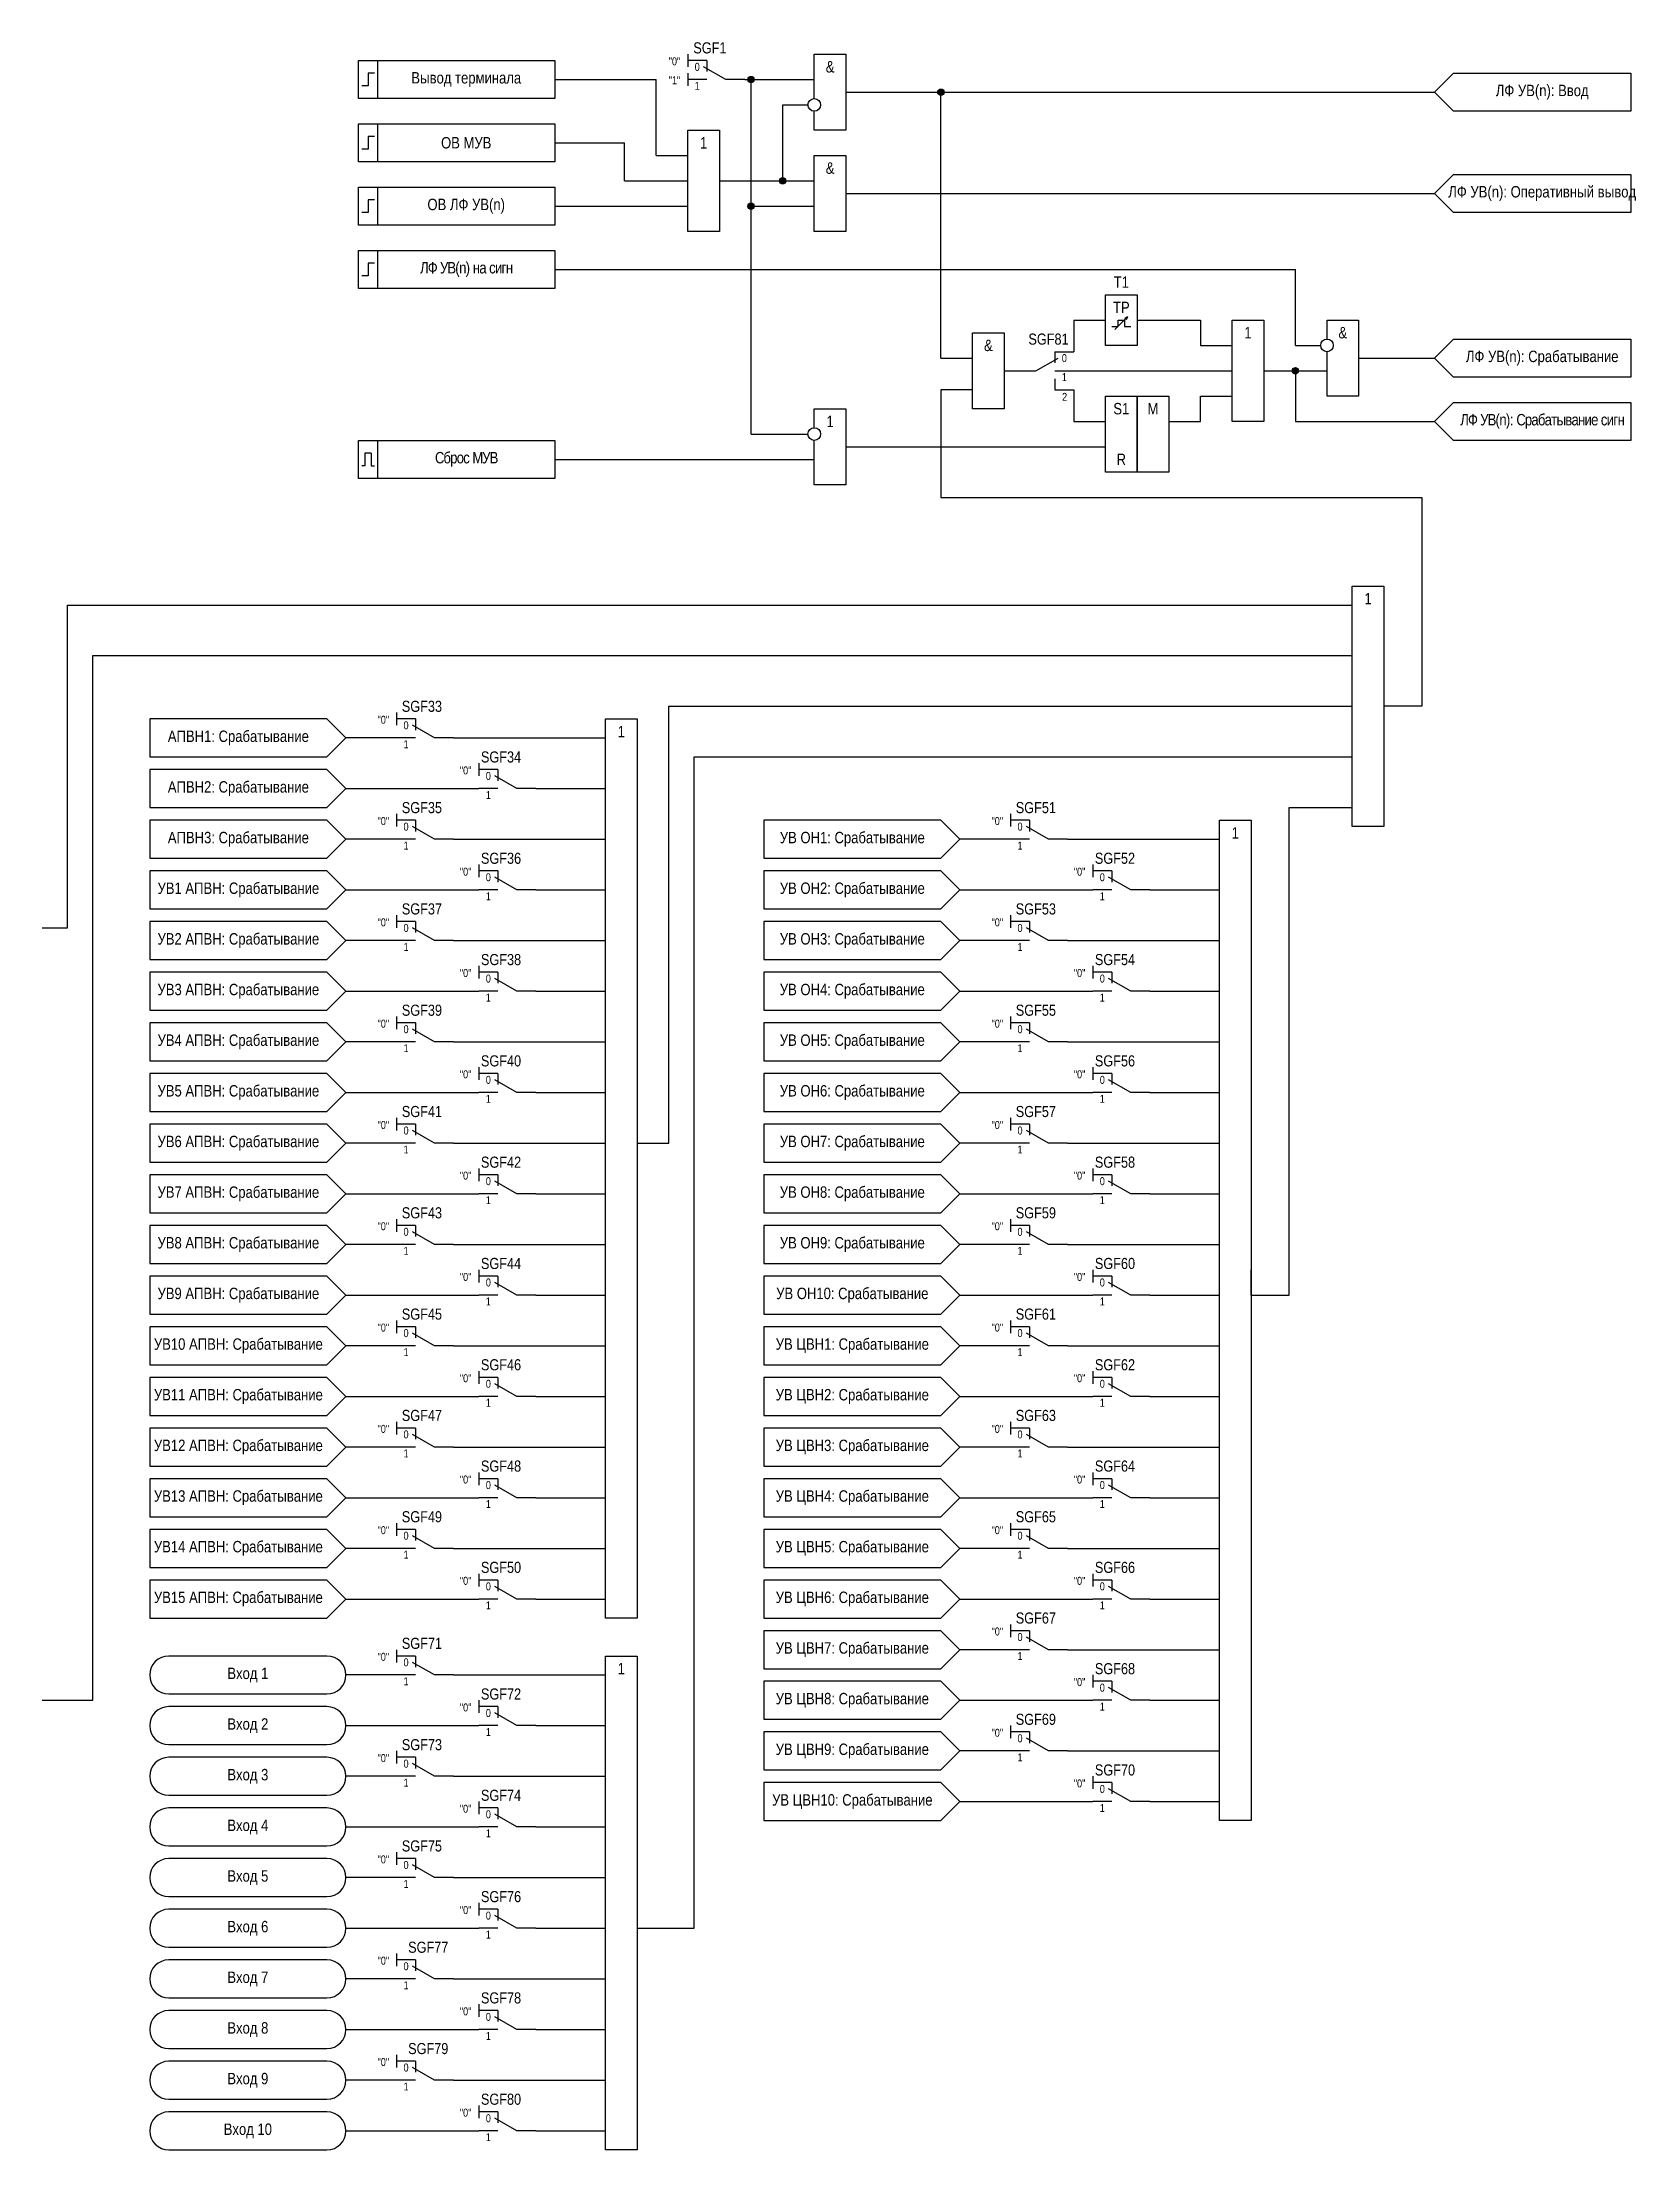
# Model space of a CAD drawing. Header units: millimetres. Extents: x -6343 to 676, y -1039 to 887.
# Drawn here: x 424 to 675.8, y 286 to 618.9 of the extents above; entities that cross this region are included whole.
import ezdxf
from ezdxf.enums import TextEntityAlignment as Align

# ---------------------------------------------------------------- set-up
doc = ezdxf.new("R2010")
doc.units = ezdxf.units.MM
doc.layers.add('Основная', color=7, linetype='Continuous')
doc.styles.add('2.5_Gost_RD', font='ARIALN.TTF', dxfattribs={"height": 2.5})
doc.styles.add('3.5_Gost_RD', font='ARIALN.TTF', dxfattribs={"height": 3.5})
doc.styles.add('Вывод', font='ARIALN.TTF', dxfattribs={"height": 2.5})
doc.styles.add('Компонент', font='ARIALN.TTF', dxfattribs={"height": 3.5})

msp = doc.modelspace()

# ---------------------------------------------------------------- texts
at = {"ltscale": 100, "char_height": 1.8, "width": 5, "attachment_point": 5, "style": '2.5_Gost_RD'}
for s, insert in [('T1', (594.5, 581)), ('TP', (594.5, 577)), ('S1', (594.5, 561)), ('М', (599.5, 561)), ('R', (594.5, 553))]:
    msp.add_mtext(s, dxfattribs=dict(at, insert=insert))
at = {"ltscale": 100, "insert": (585.15, 563.5), "char_height": 1.25, "attachment_point": 1, "style": 'Вывод'}
msp.add_mtext_dynamic_manual_height_columns('2', width=2, gutter_width=17.5, heights=[0], dxfattribs=at)
at = {"layer": 'Основная', "ltscale": 100, "char_height": 1.25, "attachment_point": 1, "style": '3.5_Gost_RD'}
for s, insert in [('"0"', (523, 616.5)), ('"1"', (523, 613.5)), ('"0"', (477, 512.5)), ('"0"', (490, 504.5)), ('"0"', (477, 496.5)), ('"0"', (574, 496.5)), ('"0"', (490, 488.5)), ('"0"', (587, 488.5)), ('"0"', (477, 480.5)), ('"0"', (574, 480.5)), ('"0"', (490, 472.5)), ('"0"', (587, 472.5)), ('"0"', (477, 464.5)), ('"0"', (574, 464.5)), ('"0"', (490, 456.5)), ('"0"', (587, 456.5)), ('"0"', (477, 448.5)), ('"0"', (574, 448.5)), ('"0"', (490, 440.5)), ('"0"', (587, 440.5)), ('"0"', (477, 432.5)), ('"0"', (574, 432.5)), ('"0"', (490, 424.5)), ('"0"', (587, 424.5)), ('"0"', (477, 416.5)), ('"0"', (574, 416.5)), ('"0"', (490, 408.5)), ('"0"', (587, 408.5)), ('"0"', (477, 400.5)), ('"0"', (574, 400.5)), ('"0"', (490, 392.5)), ('"0"', (587, 392.5)), ('"0"', (477, 384.5)), ('"0"', (574, 384.5)), ('"0"', (490, 376.5)), ('"0"', (587, 376.5)), ('"0"', (574, 368.5)), ('"0"', (477, 364.5)), ('"0"', (587, 360.5)), ('"0"', (490, 356.5)), ('"0"', (574, 352.5)), ('"0"', (477, 348.5)), ('"0"', (587, 344.5)), ('"0"', (490, 340.5)), ('"0"', (477, 332.5)), ('"0"', (490, 324.5)), ('"0"', (477, 316.5)), ('"0"', (490, 308.5)), ('"0"', (477, 300.5)), ('"0"', (490, 292.5))]:
    msp.add_mtext_dynamic_manual_height_columns(s, width=2, gutter_width=17.5, heights=[0], dxfattribs=dict(at, insert=insert))
at = {"layer": 'Основная', "ltscale": 100, "char_height": 1.8, "width": 5, "attachment_point": 5, "style": '2.5_Gost_RD'}
for s, insert in [('&', (548.5, 615)), ('1', (528.5, 603)), ('&', (548.5, 599)), ('1', (614.5, 573)), ('&', (629.5, 573)), ('&', (573.5, 571)), ('1', (548.5, 559)), ('1', (633.5, 531)), ('1', (515.5, 510)), ('1', (612.5, 494)), ('1', (515.5, 362))]:
    msp.add_mtext(s, dxfattribs=dict(at, insert=insert))
at = {"layer": 'Основная', "color": 0, "ltscale": 100, "char_height": 1.8, "width": 28, "attachment_point": 5, "style": '2.5_Gost_RD'}
for s, insert in [('{\\C256;Вывод терминала}', (491, 613)), ('ЛФ УВ(n): Ввод', (661, 611)), ('{\\C256;ОВ МУВ}', (491, 603)), ('{\\C256;ЛФ УВ(n): Оперативный вывод}', (661, 595)), ('{\\C256;ОВ ЛФ УВ(n)}', (491, 593)), ('{\\T0.9;\\C256;ЛФ УВ(n) на сигн}', (491, 583)), ('{\\C256;ЛФ УВ(n): Срабатывание}', (661, 569)), ('{\\T0.9;\\C256;ЛФ УВ(n): Срабатывание сигн}', (661, 559)), ('{\\T0.9;\\C256;Сброс МУВ}', (491, 553)), ('{\\C256;АПВН1: Срабатывание}', (455, 509)), ('{\\C256;АПВН2: Срабатывание}', (455, 501)), ('{\\C256;АПВН3: Срабатывание}', (455, 493)), ('{\\C256;УВ ОН1: Срабатывание}', (552, 493)), ('{\\C256;УВ1 АПВН: Срабатывание}', (455, 485)), ('{\\C256;УВ ОН2: Срабатывание}', (552, 485)), ('{\\C256;УВ2 АПВН: Срабатывание}', (455, 477)), ('{\\C256;УВ ОН3: Срабатывание}', (552, 477)), ('{\\C256;УВ3 АПВН: Срабатывание}', (455, 469)), ('{\\C256;УВ ОН4: Срабатывание}', (552, 469)), ('{\\C256;УВ4 АПВН: Срабатывание}', (455, 461)), ('{\\C256;УВ ОН5: Срабатывание}', (552, 461)), ('{\\C256;УВ5 АПВН: Срабатывание}', (455, 453)), ('{\\C256;УВ ОН6: Срабатывание}', (552, 453)), ('{\\C256;УВ6 АПВН: Срабатывание}', (455, 445)), ('{\\C256;УВ ОН7: Срабатывание}', (552, 445)), ('{\\C256;УВ7 АПВН: Срабатывание}', (455, 437)), ('{\\C256;УВ ОН8: Срабатывание}', (552, 437)), ('{\\C256;УВ8 АПВН: Срабатывание}', (455, 429)), ('{\\C256;УВ ОН9: Срабатывание}', (552, 429)), ('{\\C256;УВ9 АПВН: Срабатывание}', (455, 421)), ('{\\C256;УВ ОН10: Срабатывание}', (552, 421)), ('{\\C256;УВ10 АПВН: Срабатывание}', (455, 413)), ('{\\C256;УВ ЦВН1: Срабатывание}', (552, 413)), ('{\\C256;УВ11 АПВН: Срабатывание}', (455, 405)), ('{\\C256;УВ ЦВН2: Срабатывание}', (552, 405)), ('{\\C256;УВ12 АПВН: Срабатывание}', (455, 397)), ('{\\C256;УВ ЦВН3: Срабатывание}', (552, 397)), ('{\\C256;УВ13 АПВН: Срабатывание}', (455, 389)), ('{\\C256;УВ ЦВН4: Срабатывание}', (552, 389)), ('{\\C256;УВ14 АПВН: Срабатывание}', (455, 381)), ('{\\C256;УВ ЦВН5: Срабатывание}', (552, 381)), ('{\\C256;УВ15 АПВН: Срабатывание}', (455, 373)), ('{\\C256;УВ ЦВН6: Срабатывание}', (552, 373)), ('{\\C256;УВ ЦВН7: Срабатывание}', (552, 365)), ('Вход 1', (456.5, 361)), ('{\\C256;УВ ЦВН8: Срабатывание}', (552, 357)), ('Вход 2', (456.5, 353)), ('{\\C256;УВ ЦВН9: Срабатывание}', (552, 349)), ('Вход 3', (456.5, 345)), ('{\\C256;УВ ЦВН10: Срабатывание}', (552, 341)), ('Вход 4', (456.5, 337)), ('Вход 5', (456.5, 329)), ('Вход 6', (456.5, 321)), ('Вход 7', (456.5, 313)), ('Вход 8', (456.5, 305)), ('Вход 9', (456.5, 297)), ('Вход 10', (456.5, 289))]:
    msp.add_mtext(s, dxfattribs=dict(at, insert=insert))

# ---------------------------------------------------------------- blocks, each defined once
blk = doc.blocks.new('*U79')
at = {"layer": 'Основная', "color": 0}
blk.add_line((0, 0), (7, 4), dxfattribs=at)
at = {"layer": 'Основная', "ltscale": 0.35}
blk.add_line((6, 6), (6, 2.5), dxfattribs=at)
blk = doc.blocks.new('*U127')
at = {"layer": 'Основная', "color": 0}
for p, q in [((-3, 6), (-9, 6)), ((-3, 0), (-9, 0)), ((9, 0), (3, 0))]:
    blk.add_line(p, q, dxfattribs=at)
at = {"layer": 'Основная', "ltscale": 0.25, "xscale": -1}
blk.add_blockref('*U79', (3, 0), dxfattribs=at)
at = {"layer": 'Основная'}
for tag, height, style, p in [('В1', 2.5, 'Вывод', (-13, 6)), ('ОУ', 3.5, 'Компонент', (-2, 10)), ('В2', 2.5, 'Вывод', (-6, 4)), ('В3', 2.5, 'Вывод', (-6, -2))]:
    blk.add_attdef(tag, text='', height=height, dxfattribs=dict(at, style=style)).set_placement(p, align=Align.MIDDLE_CENTER)
blk = doc.blocks.new('Точка')
at = {"ltscale": 100}
h = blk.add_hatch(color=256, dxfattribs=at)
h.dxf.hatch_style = 1
edge = h.paths.add_edge_path()
edge.add_arc((0, 0), 0.5, 0, 360)
blk.add_circle((0, 0), 0.5, dxfattribs=at)
blk = doc.blocks.new('*U130')
at = {"layer": 'Основная', "color": 0}
for p, q in [((-3, 6), (-9, 6)), ((-3, 0), (-9, 0)), ((9, 0), (3, 0))]:
    blk.add_line(p, q, dxfattribs=at)
at = {"layer": 'Основная', "ltscale": 0.25, "xscale": -1}
blk.add_blockref('*U79', (3, 0), dxfattribs=at)
at = {"layer": 'Основная'}
for tag, height, style, p in [('В1', 2.5, 'Вывод', (-13, 6)), ('ОУ', 3.5, 'Компонент', (-1, 10)), ('В2', 2.5, 'Вывод', (-6, 4)), ('В3', 2.5, 'Вывод', (-6, -2))]:
    blk.add_attdef(tag, text='', height=height, dxfattribs=dict(at, style=style)).set_placement(p, align=Align.MIDDLE_CENTER)
blk = doc.blocks.new('*U131')
at = {"layer": 'Основная', "color": 0}
for p, q in [((-3, 6), (-9, 6)), ((-3, 0), (-9, 0)), ((9, 0), (3, 0))]:
    blk.add_line(p, q, dxfattribs=at)
at = {"layer": 'Основная', "ltscale": 0.25, "xscale": -1}
blk.add_blockref('*U79', (3, 0), dxfattribs=at)
at = {"layer": 'Основная'}
for tag, height, style, p in [('В1', 2.5, 'Вывод', (-13, 6)), ('ОУ', 3.5, 'Компонент', (-1, 10)), ('В2', 2.5, 'Вывод', (-6, 4)), ('В3', 2.5, 'Вывод', (-6, -2))]:
    blk.add_attdef(tag, text='', height=height, dxfattribs=dict(at, style=style)).set_placement(p, align=Align.MIDDLE_CENTER)
blk = doc.blocks.new('*U128')
at = {"layer": 'Основная', "color": 0}
for p, q in [((-3, 6), (-9, 6)), ((-3, 0), (-9, 0)), ((9, 0), (3, 0))]:
    blk.add_line(p, q, dxfattribs=at)
at = {"layer": 'Основная', "ltscale": 0.25, "xscale": -1}
blk.add_blockref('*U79', (3, 0), dxfattribs=at)
at = {"layer": 'Основная'}
for tag, height, style, p in [('В1', 2.5, 'Вывод', (-13, 6)), ('ОУ', 3.5, 'Компонент', (1, 10)), ('В2', 2.5, 'Вывод', (-6, 4)), ('В3', 2.5, 'Вывод', (-6, -2))]:
    blk.add_attdef(tag, text='', height=height, dxfattribs=dict(at, style=style)).set_placement(p, align=Align.MIDDLE_CENTER)
blk = doc.blocks.new('*U132')
at = {"layer": 'Основная', "color": 0}
for p, q in [((-9, 0), (-3, 0)), ((3, 6), (9, 6)), ((3, 0), (9, 0))]:
    blk.add_line(p, q, dxfattribs=at)
at = {"layer": 'Основная', "ltscale": 0.25}
blk.add_blockref('*U79', (-3, 0), dxfattribs=at)
at = {"layer": 'Основная'}
for tag, height, style, p in [('ОУ', 3.5, 'Компонент', (1, 10)), ('В1', 2.5, 'Вывод', (14, 6)), ('В2', 2.5, 'Вывод', (6, 4)), ('В3', 2.5, 'Вывод', (6, -2))]:
    blk.add_attdef(tag, text='', height=height, dxfattribs=dict(at, style=style)).set_placement(p, align=Align.MIDDLE_CENTER)

# ---------------------------------------------------------------- linework, layer by layer
at = {"ltscale": 100}
for p, q in [((587, 575), (587, 570)), ((587, 575), (587, 575)), ((593.5, 573.5), (595.5, 575.5)), ((595.5, 575.5), (594.99, 575.25)), ((595.5, 575.5), (595.26, 575.02)), ((597, 575), (607, 575)), ((607, 575), (607, 571)), ((587, 567), (612, 567)), ((617, 567), (627, 567)), ((622, 567), (622, 559)), ((587, 564), (587, 559)), ((607, 559), (607, 563)), ((476, 554), (476, 552)), ((476, 552), (476.5, 552)), ((502, 501), (513, 501)), ((502, 485), (513, 485)), ((599, 485), (610, 485)), ((502, 469), (513, 469)), ((599, 469), (610, 469)), ((502, 453), (513, 453)), ((599, 453), (610, 453)), ((502, 437), (513, 437)), ((599, 437), (610, 437)), ((502, 421), (513, 421)), ((599, 421), (610, 421)), ((502, 405), (513, 405)), ((599, 405), (610, 405)), ((502, 389), (513, 389)), ((599, 389), (610, 389)), ((502, 373), (513, 373)), ((599, 373), (610, 373)), ((599, 357), (610, 357)), ((502, 353), (513, 353)), ((599, 341), (610, 341)), ((502, 337), (513, 337)), ((502, 321), (513, 321)), ((502, 305), (513, 305)), ((502, 289), (513, 289))]:
    msp.add_line(p, q, dxfattribs=at)
at = {"linetype": 'ByBlock', "ltscale": 10}
for p, q in [((480, 509), (472, 509)), ((489, 509), (513, 509)), ((480, 493), (472, 493)), ((489, 493), (513, 493)), ((577, 493), (569, 493)), ((586, 493), (610, 493)), ((480, 477), (472, 477)), ((489, 477), (513, 477)), ((577, 477), (569, 477)), ((586, 477), (610, 477)), ((480, 461), (472, 461)), ((489, 461), (513, 461)), ((577, 461), (569, 461)), ((586, 461), (610, 461)), ((480, 445), (472, 445)), ((489, 445), (513, 445)), ((577, 445), (569, 445)), ((586, 445), (610, 445)), ((480, 429), (472, 429)), ((489, 429), (513, 429)), ((577, 429), (569, 429)), ((586, 429), (610, 429)), ((480, 413), (472, 413)), ((489, 413), (513, 413)), ((577, 413), (569, 413)), ((586, 413), (610, 413)), ((480, 397), (472, 397)), ((489, 397), (513, 397)), ((577, 397), (569, 397)), ((586, 397), (610, 397)), ((480, 381), (472, 381)), ((489, 381), (513, 381)), ((577, 381), (569, 381)), ((586, 381), (610, 381)), ((577, 365), (569, 365)), ((586, 365), (610, 365)), ((480, 361), (472, 361)), ((489, 361), (513, 361)), ((577, 349), (569, 349)), ((586, 349), (610, 349)), ((480, 345), (472, 345)), ((489, 345), (513, 345)), ((480, 329), (472, 329)), ((489, 329), (513, 329)), ((480, 313), (472, 313)), ((489, 313), (513, 313)), ((480, 297), (472, 297)), ((489, 297), (513, 297))]:
    msp.add_line(p, q, dxfattribs=at)
at = {"ltscale": 100}
for points in [[(592, 579), (597, 579), (597, 571), (592, 571)], [(592, 563), (597, 563), (597, 551), (592, 551)], [(597, 563), (602, 563), (602, 551), (597, 551)]]:
    msp.add_lwpolyline(points, close=True, dxfattribs=at)
for points in [[(593, 574), (594, 574), (594, 575), (595, 575), (595, 574), (596, 574)], [(571, 564), (566, 564), (566, 547), (642, 547), (642, 514), (636, 514)], [(584, 565.75), (584, 564), (587, 564)], [(424, 479), (428, 479), (428, 530), (631, 530)], [(424, 357), (432, 357), (432, 522), (631, 522)], [(518, 445), (523, 445), (523, 514), (631, 514)], [(518, 321), (527, 321), (527, 506), (631, 506)], [(615, 421), (621, 421), (621, 498), (631, 498)], [(615, 421), (615, 425)]]:
    msp.add_lwpolyline(points, dxfattribs=at)
for points in [[(444, 358), (469, 358, 1), (469, 364), (444, 364, 1)], [(444, 350), (469, 350, 1), (469, 356), (444, 356, 1)], [(444, 342), (469, 342, 1), (469, 348), (444, 348, 1)], [(444, 334), (469, 334, 1), (469, 340), (444, 340, 1)], [(444, 326), (469, 326, 1), (469, 332), (444, 332, 1)], [(444, 318), (469, 318, 1), (469, 324), (444, 324, 1)], [(444, 310), (469, 310, 1), (469, 316), (444, 316, 1)], [(444, 302), (469, 302, 1), (469, 308), (444, 308, 1)], [(444, 294), (469, 294, 1), (469, 300), (444, 300, 1)], [(444, 286), (469, 286, 1), (469, 292), (444, 292, 1)]]:
    msp.add_lwpolyline(points, format="xyb", close=True, dxfattribs=at)
at = {"layer": 'Основная', "ltscale": 100}
for p, q in [((526, 617), (526, 615)), ((521, 601), (521, 613)), ((526, 614), (526, 612)), ((536, 557), (536, 613)), ((566, 569), (566, 611)), ((516, 597), (516, 603)), ((622, 571), (622, 583)), ((602, 559), (607, 559)), ((551, 555), (592, 555)), ((480, 513), (480, 511)), ((493, 505), (493, 503)), ((472, 501), (493, 501)), ((480, 497), (480, 495)), ((577, 497), (577, 495)), ((493, 489), (493, 487)), ((590, 489), (590, 487)), ((472, 485), (493, 485)), ((569, 485), (590, 485)), ((480, 481), (480, 479)), ((577, 481), (577, 479)), ((493, 473), (493, 471)), ((590, 473), (590, 471)), ((472, 469), (493, 469)), ((569, 469), (590, 469)), ((480, 465), (480, 463)), ((577, 465), (577, 463)), ((493, 457), (493, 455)), ((590, 457), (590, 455)), ((472, 453), (493, 453)), ((569, 453), (590, 453)), ((480, 449), (480, 447)), ((577, 449), (577, 447)), ((493, 441), (493, 439)), ((590, 441), (590, 439)), ((472, 437), (493, 437)), ((569, 437), (590, 437)), ((480, 433), (480, 431)), ((577, 433), (577, 431)), ((493, 425), (493, 423)), ((590, 425), (590, 423)), ((472, 421), (493, 421)), ((569, 421), (590, 421)), ((480, 417), (480, 415)), ((577, 417), (577, 415)), ((493, 409), (493, 407)), ((590, 409), (590, 407)), ((472, 405), (493, 405)), ((569, 405), (590, 405)), ((480, 401), (480, 399)), ((577, 401), (577, 399)), ((493, 393), (493, 391)), ((590, 393), (590, 391)), ((472, 389), (493, 389)), ((569, 389), (590, 389)), ((480, 385), (480, 383)), ((577, 385), (577, 383)), ((493, 377), (493, 375)), ((590, 377), (590, 375)), ((569, 373), (590, 373)), ((577, 369), (577, 367)), ((480, 365), (480, 363)), ((590, 361), (590, 359)), ((493, 357), (493, 355)), ((569, 357), (590, 357)), ((472, 353), (493, 353)), ((577, 353), (577, 351)), ((480, 349), (480, 347)), ((590, 345), (590, 343)), ((493, 341), (493, 339)), ((569, 341), (590, 341)), ((472, 337), (493, 337)), ((480, 333), (480, 331)), ((493, 325), (493, 323)), ((472, 321), (493, 321)), ((480, 317), (480, 315)), ((493, 309), (493, 307)), ((472, 305), (493, 305)), ((480, 301), (480, 299)), ((493, 293), (493, 291)), ((472, 289), (493, 289))]:
    msp.add_line(p, q, dxfattribs=at)
for points in [[(474, 616), (477, 616), (477, 610), (474, 610)], [(474, 616), (505, 616), (505, 610), (474, 610)], [(474, 606), (477, 606), (477, 600), (474, 600)], [(526, 605), (531, 605), (531, 589), (526, 589)], [(546, 601), (551, 601), (551, 589), (546, 589)], [(474, 596), (477, 596), (477, 590), (474, 590)], [(474, 586), (477, 586), (477, 580), (474, 580)], [(474, 556), (477, 556), (477, 550), (474, 550)], [(631, 533), (636, 533), (636, 495), (631, 495)], [(513, 512), (518, 512), (518, 370), (513, 370)], [(610, 496), (615, 496), (615, 338), (610, 338)], [(513, 364), (518, 364), (518, 286), (513, 286)]]:
    msp.add_lwpolyline(points, close=True, dxfattribs=at)
for points in [[(546, 610), (546, 617), (551, 617), (551, 605), (546, 605), (546, 608)], [(505, 613), (521, 613)], [(535, 613), (546, 613)], [(551, 611), (644, 611)], [(531, 597), (541, 597), (541, 609), (545, 609)], [(505, 603), (516, 603)], [(521, 601), (526, 601)], [(516, 597), (526, 597)], [(531, 597), (546, 597)], [(531, 597), (536, 597)], [(531, 597), (536, 597), (536, 597), (536, 597)], [(505, 593), (526, 593)], [(536, 593), (546, 593)], [(551, 595), (551, 595), (551, 595), (644, 595)], [(505, 583), (622, 583)], [(571, 562), (571, 573), (576, 573), (576, 561), (571, 561), (571, 562)], [(587, 575), (592, 575)], [(612, 564), (612, 575), (617, 575), (617, 559), (612, 559), (612, 564)], [(627, 572), (627, 575), (632, 575), (632, 563), (627, 563), (627, 570)], [(607, 571), (612, 571)], [(622, 571), (626, 571)], [(566, 569), (571, 569)], [(576, 567), (578, 567)], [(632, 569), (644, 569)], [(607, 563), (612, 563)], [(546, 558), (546, 561), (551, 561), (551, 549), (546, 549), (546, 552)], [(536, 557), (545, 557)], [(546, 552), (546, 556)], [(587, 559), (592, 559)], [(622, 559), (644, 559)], [(505, 553), (546, 553)], [(472, 501), (493, 501)], [(472, 485), (493, 485)], [(569, 485), (590, 485)], [(472, 469), (493, 469)], [(569, 469), (590, 469)], [(472, 453), (493, 453)], [(569, 453), (590, 453)], [(472, 437), (493, 437)], [(569, 437), (590, 437)], [(472, 421), (493, 421)], [(569, 421), (590, 421)], [(472, 405), (493, 405)], [(569, 405), (590, 405)], [(472, 389), (493, 389)], [(569, 389), (590, 389)], [(472, 373), (493, 373)], [(569, 373), (590, 373)], [(569, 357), (590, 357)], [(472, 353), (493, 353)], [(569, 341), (590, 341)], [(472, 337), (493, 337)], [(472, 321), (493, 321)], [(472, 305), (493, 305)], [(472, 289), (493, 289)]]:
    msp.add_lwpolyline(points, dxfattribs=at)
at = {"layer": 'Основная', "lineweight": 30, "ltscale": 100}
for points in [[(476.5, 614), (475.5, 614), (475.5, 612), (474.5, 612)], [(476.5, 604), (475.5, 604), (475.5, 602), (474.5, 602)], [(476.5, 594), (475.5, 594), (475.5, 592), (474.5, 592)], [(476.5, 584), (475.5, 584), (475.5, 582), (474.5, 582)], [(476, 554), (475, 554), (475, 552), (474.5, 552)]]:
    msp.add_lwpolyline(points, dxfattribs=at)
at = {"layer": 'Основная', "color": 0, "ltscale": 100}
for points in [[(675, 614), (675, 608), (647, 608), (644, 611), (647, 614)], [(474, 606), (505, 606), (505, 600), (474, 600)], [(474, 596), (505, 596), (505, 590), (474, 590)], [(675, 598), (675, 592), (647, 592), (644, 595), (647, 598)], [(474, 586), (505, 586), (505, 580), (474, 580)], [(675, 572), (675, 566), (647, 566), (644, 569), (647, 572)], [(675, 562), (675, 556), (647, 556), (644, 559), (647, 562)], [(474, 556), (505, 556), (505, 550), (474, 550)]]:
    msp.add_lwpolyline(points, close=True, dxfattribs=at)
for points in [[(472, 509), (469, 512), (441, 512), (441, 506), (469, 506), (472, 509)], [(472, 501), (469, 504), (441, 504), (441, 498), (469, 498), (472, 501)], [(472, 493), (469, 496), (441, 496), (441, 490), (469, 490), (472, 493)], [(569, 493), (566, 496), (538, 496), (538, 490), (566, 490), (569, 493)], [(472, 485), (469, 488), (441, 488), (441, 482), (469, 482), (472, 485)], [(569, 485), (566, 488), (538, 488), (538, 482), (566, 482), (569, 485)], [(472, 477), (469, 480), (441, 480), (441, 474), (469, 474), (472, 477)], [(569, 477), (566, 480), (538, 480), (538, 474), (566, 474), (569, 477)], [(472, 469), (469, 472), (441, 472), (441, 466), (469, 466), (472, 469)], [(569, 469), (566, 472), (538, 472), (538, 466), (566, 466), (569, 469)], [(472, 461), (469, 464), (441, 464), (441, 458), (469, 458), (472, 461)], [(569, 461), (566, 464), (538, 464), (538, 458), (566, 458), (569, 461)], [(472, 453), (469, 456), (441, 456), (441, 450), (469, 450), (472, 453)], [(569, 453), (566, 456), (538, 456), (538, 450), (566, 450), (569, 453)], [(472, 445), (469, 448), (441, 448), (441, 442), (469, 442), (472, 445)], [(569, 445), (566, 448), (538, 448), (538, 442), (566, 442), (569, 445)], [(472, 437), (469, 440), (441, 440), (441, 434), (469, 434), (472, 437)], [(569, 437), (566, 440), (538, 440), (538, 434), (566, 434), (569, 437)], [(472, 429), (469, 432), (441, 432), (441, 426), (469, 426), (472, 429)], [(569, 429), (566, 432), (538, 432), (538, 426), (566, 426), (569, 429)], [(472, 421), (469, 424), (441, 424), (441, 418), (469, 418), (472, 421)], [(569, 421), (566, 424), (538, 424), (538, 418), (566, 418), (569, 421)], [(472, 413), (469, 416), (441, 416), (441, 410), (469, 410), (472, 413)], [(569, 413), (566, 416), (538, 416), (538, 410), (566, 410), (569, 413)], [(472, 405), (469, 408), (441, 408), (441, 402), (469, 402), (472, 405)], [(569, 405), (566, 408), (538, 408), (538, 402), (566, 402), (569, 405)], [(472, 397), (469, 400), (441, 400), (441, 394), (469, 394), (472, 397)], [(569, 397), (566, 400), (538, 400), (538, 394), (566, 394), (569, 397)], [(472, 389), (469, 392), (441, 392), (441, 386), (469, 386), (472, 389)], [(569, 389), (566, 392), (538, 392), (538, 386), (566, 386), (569, 389)], [(472, 381), (469, 384), (441, 384), (441, 378), (469, 378), (472, 381)], [(569, 381), (566, 384), (538, 384), (538, 378), (566, 378), (569, 381)], [(472, 373), (469, 376), (441, 376), (441, 370), (469, 370), (472, 373)], [(569, 373), (566, 376), (538, 376), (538, 370), (566, 370), (569, 373)], [(569, 365), (566, 368), (538, 368), (538, 362), (566, 362), (569, 365)], [(569, 357), (566, 360), (538, 360), (538, 354), (566, 354), (569, 357)], [(569, 349), (566, 352), (538, 352), (538, 346), (566, 346), (569, 349)], [(569, 341), (566, 344), (538, 344), (538, 338), (566, 338), (569, 341)]]:
    msp.add_lwpolyline(points, dxfattribs=at)
at = {"layer": 'Основная'}
for centre in [(546, 609), (627, 571), (546, 557)]:
    msp.add_circle(centre, 1, dxfattribs=at)

# ---------------------------------------------------------------- block references
at = {"layer": 'Основная', "ltscale": 0.25}
ref = msp.add_blockref('*U127', (530.5, 613), dxfattribs=dict(at, xscale=0.5, yscale=0.5, zscale=0.5))
ref.add_attrib('ОУ', 'SGF1', dxfattribs={"height": 1.75, "style": 'Компонент'}).set_placement((529.5, 618), align=Align.MIDDLE_CENTER)
ref.add_attrib('В2', '0', dxfattribs={"height": 1.25, "style": 'Вывод'}).set_placement((527.5, 615), align=Align.MIDDLE_CENTER)
ref.add_attrib('В3', '1', dxfattribs={"height": 1.25, "style": 'Вывод'}).set_placement((527.5, 612), align=Align.MIDDLE_CENTER)
at = {"layer": 'Основная', "ltscale": 100}
for p in [(536, 613), (566, 611), (541, 597), (536, 593), (622, 567)]:
    msp.add_blockref('Точка', p, dxfattribs=at)
at = {"layer": 'Основная', "ltscale": 0.25}
ref = msp.add_blockref('*U132', (582.5, 567), dxfattribs=dict(at, xscale=0.5, yscale=0.5, zscale=0.5))
ref.add_attrib('ОУ', 'SGF81', dxfattribs={"height": 1.75, "style": 'Компонент'}).set_placement((583, 572), align=Align.MIDDLE_CENTER)
ref.add_attrib('В2', '0', dxfattribs={"height": 1.25, "style": 'Вывод'}).set_placement((585.5, 569), align=Align.MIDDLE_CENTER)
ref.add_attrib('В3', '1', dxfattribs={"height": 1.25, "style": 'Вывод'}).set_placement((585.5, 566), align=Align.MIDDLE_CENTER)
ref = msp.add_blockref('*U130', (484.5, 509), dxfattribs=dict(at, xscale=0.5, yscale=0.5, zscale=0.5))
ref.add_attrib('ОУ', 'SGF33', dxfattribs={"height": 1.75, "style": 'Компонент'}).set_placement((484, 514), align=Align.MIDDLE_CENTER)
ref.add_attrib('В2', '0', dxfattribs={"height": 1.25, "style": 'Вывод'}).set_placement((481.5, 511), align=Align.MIDDLE_CENTER)
ref.add_attrib('В3', '1', dxfattribs={"height": 1.25, "style": 'Вывод'}).set_placement((481.5, 508), align=Align.MIDDLE_CENTER)
ref = msp.add_blockref('*U127', (497.5, 501), dxfattribs=dict(at, xscale=0.5, yscale=0.5, zscale=0.5))
ref.add_attrib('ОУ', 'SGF34', dxfattribs={"height": 1.75, "style": 'Компонент'}).set_placement((496.5, 506), align=Align.MIDDLE_CENTER)
ref.add_attrib('В2', '0', dxfattribs={"height": 1.25, "style": 'Вывод'}).set_placement((494.5, 503), align=Align.MIDDLE_CENTER)
ref.add_attrib('В3', '1', dxfattribs={"height": 1.25, "style": 'Вывод'}).set_placement((494.5, 500), align=Align.MIDDLE_CENTER)
ref = msp.add_blockref('*U130', (484.5, 493), dxfattribs=dict(at, xscale=0.5, yscale=0.5, zscale=0.5))
ref.add_attrib('ОУ', 'SGF35', dxfattribs={"height": 1.75, "style": 'Компонент'}).set_placement((484, 498), align=Align.MIDDLE_CENTER)
ref.add_attrib('В2', '0', dxfattribs={"height": 1.25, "style": 'Вывод'}).set_placement((481.5, 495), align=Align.MIDDLE_CENTER)
ref.add_attrib('В3', '1', dxfattribs={"height": 1.25, "style": 'Вывод'}).set_placement((481.5, 492), align=Align.MIDDLE_CENTER)
ref = msp.add_blockref('*U130', (581.5, 493), dxfattribs=dict(at, xscale=0.5, yscale=0.5, zscale=0.5))
ref.add_attrib('ОУ', 'SGF51', dxfattribs={"height": 1.75, "style": 'Компонент'}).set_placement((581, 498), align=Align.MIDDLE_CENTER)
ref.add_attrib('В2', '0', dxfattribs={"height": 1.25, "style": 'Вывод'}).set_placement((578.5, 495), align=Align.MIDDLE_CENTER)
ref.add_attrib('В3', '1', dxfattribs={"height": 1.25, "style": 'Вывод'}).set_placement((578.5, 492), align=Align.MIDDLE_CENTER)
ref = msp.add_blockref('*U127', (497.5, 485), dxfattribs=dict(at, xscale=0.5, yscale=0.5, zscale=0.5))
ref.add_attrib('ОУ', 'SGF36', dxfattribs={"height": 1.75, "style": 'Компонент'}).set_placement((496.5, 490), align=Align.MIDDLE_CENTER)
ref.add_attrib('В2', '0', dxfattribs={"height": 1.25, "style": 'Вывод'}).set_placement((494.5, 487), align=Align.MIDDLE_CENTER)
ref.add_attrib('В3', '1', dxfattribs={"height": 1.25, "style": 'Вывод'}).set_placement((494.5, 484), align=Align.MIDDLE_CENTER)
ref = msp.add_blockref('*U127', (594.5, 485), dxfattribs=dict(at, xscale=0.5, yscale=0.5, zscale=0.5))
ref.add_attrib('ОУ', 'SGF52', dxfattribs={"height": 1.75, "style": 'Компонент'}).set_placement((593.5, 490), align=Align.MIDDLE_CENTER)
ref.add_attrib('В2', '0', dxfattribs={"height": 1.25, "style": 'Вывод'}).set_placement((591.5, 487), align=Align.MIDDLE_CENTER)
ref.add_attrib('В3', '1', dxfattribs={"height": 1.25, "style": 'Вывод'}).set_placement((591.5, 484), align=Align.MIDDLE_CENTER)
ref = msp.add_blockref('*U130', (484.5, 477), dxfattribs=dict(at, xscale=0.5, yscale=0.5, zscale=0.5))
ref.add_attrib('ОУ', 'SGF37', dxfattribs={"height": 1.75, "style": 'Компонент'}).set_placement((484, 482), align=Align.MIDDLE_CENTER)
ref.add_attrib('В2', '0', dxfattribs={"height": 1.25, "style": 'Вывод'}).set_placement((481.5, 479), align=Align.MIDDLE_CENTER)
ref.add_attrib('В3', '1', dxfattribs={"height": 1.25, "style": 'Вывод'}).set_placement((481.5, 476), align=Align.MIDDLE_CENTER)
ref = msp.add_blockref('*U130', (581.5, 477), dxfattribs=dict(at, xscale=0.5, yscale=0.5, zscale=0.5))
ref.add_attrib('ОУ', 'SGF53', dxfattribs={"height": 1.75, "style": 'Компонент'}).set_placement((581, 482), align=Align.MIDDLE_CENTER)
ref.add_attrib('В2', '0', dxfattribs={"height": 1.25, "style": 'Вывод'}).set_placement((578.5, 479), align=Align.MIDDLE_CENTER)
ref.add_attrib('В3', '1', dxfattribs={"height": 1.25, "style": 'Вывод'}).set_placement((578.5, 476), align=Align.MIDDLE_CENTER)
ref = msp.add_blockref('*U127', (497.5, 469), dxfattribs=dict(at, xscale=0.5, yscale=0.5, zscale=0.5))
ref.add_attrib('ОУ', 'SGF38', dxfattribs={"height": 1.75, "style": 'Компонент'}).set_placement((496.5, 474), align=Align.MIDDLE_CENTER)
ref.add_attrib('В2', '0', dxfattribs={"height": 1.25, "style": 'Вывод'}).set_placement((494.5, 471), align=Align.MIDDLE_CENTER)
ref.add_attrib('В3', '1', dxfattribs={"height": 1.25, "style": 'Вывод'}).set_placement((494.5, 468), align=Align.MIDDLE_CENTER)
ref = msp.add_blockref('*U127', (594.5, 469), dxfattribs=dict(at, xscale=0.5, yscale=0.5, zscale=0.5))
ref.add_attrib('ОУ', 'SGF54', dxfattribs={"height": 1.75, "style": 'Компонент'}).set_placement((593.5, 474), align=Align.MIDDLE_CENTER)
ref.add_attrib('В2', '0', dxfattribs={"height": 1.25, "style": 'Вывод'}).set_placement((591.5, 471), align=Align.MIDDLE_CENTER)
ref.add_attrib('В3', '1', dxfattribs={"height": 1.25, "style": 'Вывод'}).set_placement((591.5, 468), align=Align.MIDDLE_CENTER)
ref = msp.add_blockref('*U130', (484.5, 461), dxfattribs=dict(at, xscale=0.5, yscale=0.5, zscale=0.5))
ref.add_attrib('ОУ', 'SGF39', dxfattribs={"height": 1.75, "style": 'Компонент'}).set_placement((484, 466), align=Align.MIDDLE_CENTER)
ref.add_attrib('В2', '0', dxfattribs={"height": 1.25, "style": 'Вывод'}).set_placement((481.5, 463), align=Align.MIDDLE_CENTER)
ref.add_attrib('В3', '1', dxfattribs={"height": 1.25, "style": 'Вывод'}).set_placement((481.5, 460), align=Align.MIDDLE_CENTER)
ref = msp.add_blockref('*U130', (581.5, 461), dxfattribs=dict(at, xscale=0.5, yscale=0.5, zscale=0.5))
ref.add_attrib('ОУ', 'SGF55', dxfattribs={"height": 1.75, "style": 'Компонент'}).set_placement((581, 466), align=Align.MIDDLE_CENTER)
ref.add_attrib('В2', '0', dxfattribs={"height": 1.25, "style": 'Вывод'}).set_placement((578.5, 463), align=Align.MIDDLE_CENTER)
ref.add_attrib('В3', '1', dxfattribs={"height": 1.25, "style": 'Вывод'}).set_placement((578.5, 460), align=Align.MIDDLE_CENTER)
ref = msp.add_blockref('*U127', (497.5, 453), dxfattribs=dict(at, xscale=0.5, yscale=0.5, zscale=0.5))
ref.add_attrib('ОУ', 'SGF40', dxfattribs={"height": 1.75, "style": 'Компонент'}).set_placement((496.5, 458), align=Align.MIDDLE_CENTER)
ref.add_attrib('В2', '0', dxfattribs={"height": 1.25, "style": 'Вывод'}).set_placement((494.5, 455), align=Align.MIDDLE_CENTER)
ref.add_attrib('В3', '1', dxfattribs={"height": 1.25, "style": 'Вывод'}).set_placement((494.5, 452), align=Align.MIDDLE_CENTER)
ref = msp.add_blockref('*U127', (594.5, 453), dxfattribs=dict(at, xscale=0.5, yscale=0.5, zscale=0.5))
ref.add_attrib('ОУ', 'SGF56', dxfattribs={"height": 1.75, "style": 'Компонент'}).set_placement((593.5, 458), align=Align.MIDDLE_CENTER)
ref.add_attrib('В2', '0', dxfattribs={"height": 1.25, "style": 'Вывод'}).set_placement((591.5, 455), align=Align.MIDDLE_CENTER)
ref.add_attrib('В3', '1', dxfattribs={"height": 1.25, "style": 'Вывод'}).set_placement((591.5, 452), align=Align.MIDDLE_CENTER)
ref = msp.add_blockref('*U130', (484.5, 445), dxfattribs=dict(at, xscale=0.5, yscale=0.5, zscale=0.5))
ref.add_attrib('ОУ', 'SGF41', dxfattribs={"height": 1.75, "style": 'Компонент'}).set_placement((484, 450), align=Align.MIDDLE_CENTER)
ref.add_attrib('В2', '0', dxfattribs={"height": 1.25, "style": 'Вывод'}).set_placement((481.5, 447), align=Align.MIDDLE_CENTER)
ref.add_attrib('В3', '1', dxfattribs={"height": 1.25, "style": 'Вывод'}).set_placement((481.5, 444), align=Align.MIDDLE_CENTER)
ref = msp.add_blockref('*U130', (581.5, 445), dxfattribs=dict(at, xscale=0.5, yscale=0.5, zscale=0.5))
ref.add_attrib('ОУ', 'SGF57', dxfattribs={"height": 1.75, "style": 'Компонент'}).set_placement((581, 450), align=Align.MIDDLE_CENTER)
ref.add_attrib('В2', '0', dxfattribs={"height": 1.25, "style": 'Вывод'}).set_placement((578.5, 447), align=Align.MIDDLE_CENTER)
ref.add_attrib('В3', '1', dxfattribs={"height": 1.25, "style": 'Вывод'}).set_placement((578.5, 444), align=Align.MIDDLE_CENTER)
ref = msp.add_blockref('*U127', (497.5, 437), dxfattribs=dict(at, xscale=0.5, yscale=0.5, zscale=0.5))
ref.add_attrib('ОУ', 'SGF42', dxfattribs={"height": 1.75, "style": 'Компонент'}).set_placement((496.5, 442), align=Align.MIDDLE_CENTER)
ref.add_attrib('В2', '0', dxfattribs={"height": 1.25, "style": 'Вывод'}).set_placement((494.5, 439), align=Align.MIDDLE_CENTER)
ref.add_attrib('В3', '1', dxfattribs={"height": 1.25, "style": 'Вывод'}).set_placement((494.5, 436), align=Align.MIDDLE_CENTER)
ref = msp.add_blockref('*U127', (594.5, 437), dxfattribs=dict(at, xscale=0.5, yscale=0.5, zscale=0.5))
ref.add_attrib('ОУ', 'SGF58', dxfattribs={"height": 1.75, "style": 'Компонент'}).set_placement((593.5, 442), align=Align.MIDDLE_CENTER)
ref.add_attrib('В2', '0', dxfattribs={"height": 1.25, "style": 'Вывод'}).set_placement((591.5, 439), align=Align.MIDDLE_CENTER)
ref.add_attrib('В3', '1', dxfattribs={"height": 1.25, "style": 'Вывод'}).set_placement((591.5, 436), align=Align.MIDDLE_CENTER)
ref = msp.add_blockref('*U130', (484.5, 429), dxfattribs=dict(at, xscale=0.5, yscale=0.5, zscale=0.5))
ref.add_attrib('ОУ', 'SGF43', dxfattribs={"height": 1.75, "style": 'Компонент'}).set_placement((484, 434), align=Align.MIDDLE_CENTER)
ref.add_attrib('В2', '0', dxfattribs={"height": 1.25, "style": 'Вывод'}).set_placement((481.5, 431), align=Align.MIDDLE_CENTER)
ref.add_attrib('В3', '1', dxfattribs={"height": 1.25, "style": 'Вывод'}).set_placement((481.5, 428), align=Align.MIDDLE_CENTER)
ref = msp.add_blockref('*U130', (581.5, 429), dxfattribs=dict(at, xscale=0.5, yscale=0.5, zscale=0.5))
ref.add_attrib('ОУ', 'SGF59', dxfattribs={"height": 1.75, "style": 'Компонент'}).set_placement((581, 434), align=Align.MIDDLE_CENTER)
ref.add_attrib('В2', '0', dxfattribs={"height": 1.25, "style": 'Вывод'}).set_placement((578.5, 431), align=Align.MIDDLE_CENTER)
ref.add_attrib('В3', '1', dxfattribs={"height": 1.25, "style": 'Вывод'}).set_placement((578.5, 428), align=Align.MIDDLE_CENTER)
ref = msp.add_blockref('*U127', (497.5, 421), dxfattribs=dict(at, xscale=0.5, yscale=0.5, zscale=0.5))
ref.add_attrib('ОУ', 'SGF44', dxfattribs={"height": 1.75, "style": 'Компонент'}).set_placement((496.5, 426), align=Align.MIDDLE_CENTER)
ref.add_attrib('В2', '0', dxfattribs={"height": 1.25, "style": 'Вывод'}).set_placement((494.5, 423), align=Align.MIDDLE_CENTER)
ref.add_attrib('В3', '1', dxfattribs={"height": 1.25, "style": 'Вывод'}).set_placement((494.5, 420), align=Align.MIDDLE_CENTER)
ref = msp.add_blockref('*U127', (594.5, 421), dxfattribs=dict(at, xscale=0.5, yscale=0.5, zscale=0.5))
ref.add_attrib('ОУ', 'SGF60', dxfattribs={"height": 1.75, "style": 'Компонент'}).set_placement((593.5, 426), align=Align.MIDDLE_CENTER)
ref.add_attrib('В2', '0', dxfattribs={"height": 1.25, "style": 'Вывод'}).set_placement((591.5, 423), align=Align.MIDDLE_CENTER)
ref.add_attrib('В3', '1', dxfattribs={"height": 1.25, "style": 'Вывод'}).set_placement((591.5, 420), align=Align.MIDDLE_CENTER)
ref = msp.add_blockref('*U130', (484.5, 413), dxfattribs=dict(at, xscale=0.5, yscale=0.5, zscale=0.5))
ref.add_attrib('ОУ', 'SGF45', dxfattribs={"height": 1.75, "style": 'Компонент'}).set_placement((484, 418), align=Align.MIDDLE_CENTER)
ref.add_attrib('В2', '0', dxfattribs={"height": 1.25, "style": 'Вывод'}).set_placement((481.5, 415), align=Align.MIDDLE_CENTER)
ref.add_attrib('В3', '1', dxfattribs={"height": 1.25, "style": 'Вывод'}).set_placement((481.5, 412), align=Align.MIDDLE_CENTER)
ref = msp.add_blockref('*U130', (581.5, 413), dxfattribs=dict(at, xscale=0.5, yscale=0.5, zscale=0.5))
ref.add_attrib('ОУ', 'SGF61', dxfattribs={"height": 1.75, "style": 'Компонент'}).set_placement((581, 418), align=Align.MIDDLE_CENTER)
ref.add_attrib('В2', '0', dxfattribs={"height": 1.25, "style": 'Вывод'}).set_placement((578.5, 415), align=Align.MIDDLE_CENTER)
ref.add_attrib('В3', '1', dxfattribs={"height": 1.25, "style": 'Вывод'}).set_placement((578.5, 412), align=Align.MIDDLE_CENTER)
ref = msp.add_blockref('*U127', (497.5, 405), dxfattribs=dict(at, xscale=0.5, yscale=0.5, zscale=0.5))
ref.add_attrib('ОУ', 'SGF46', dxfattribs={"height": 1.75, "style": 'Компонент'}).set_placement((496.5, 410), align=Align.MIDDLE_CENTER)
ref.add_attrib('В2', '0', dxfattribs={"height": 1.25, "style": 'Вывод'}).set_placement((494.5, 407), align=Align.MIDDLE_CENTER)
ref.add_attrib('В3', '1', dxfattribs={"height": 1.25, "style": 'Вывод'}).set_placement((494.5, 404), align=Align.MIDDLE_CENTER)
ref = msp.add_blockref('*U127', (594.5, 405), dxfattribs=dict(at, xscale=0.5, yscale=0.5, zscale=0.5))
ref.add_attrib('ОУ', 'SGF62', dxfattribs={"height": 1.75, "style": 'Компонент'}).set_placement((593.5, 410), align=Align.MIDDLE_CENTER)
ref.add_attrib('В2', '0', dxfattribs={"height": 1.25, "style": 'Вывод'}).set_placement((591.5, 407), align=Align.MIDDLE_CENTER)
ref.add_attrib('В3', '1', dxfattribs={"height": 1.25, "style": 'Вывод'}).set_placement((591.5, 404), align=Align.MIDDLE_CENTER)
ref = msp.add_blockref('*U130', (484.5, 397), dxfattribs=dict(at, xscale=0.5, yscale=0.5, zscale=0.5))
ref.add_attrib('ОУ', 'SGF47', dxfattribs={"height": 1.75, "style": 'Компонент'}).set_placement((484, 402), align=Align.MIDDLE_CENTER)
ref.add_attrib('В2', '0', dxfattribs={"height": 1.25, "style": 'Вывод'}).set_placement((481.5, 399), align=Align.MIDDLE_CENTER)
ref.add_attrib('В3', '1', dxfattribs={"height": 1.25, "style": 'Вывод'}).set_placement((481.5, 396), align=Align.MIDDLE_CENTER)
ref = msp.add_blockref('*U130', (581.5, 397), dxfattribs=dict(at, xscale=0.5, yscale=0.5, zscale=0.5))
ref.add_attrib('ОУ', 'SGF63', dxfattribs={"height": 1.75, "style": 'Компонент'}).set_placement((581, 402), align=Align.MIDDLE_CENTER)
ref.add_attrib('В2', '0', dxfattribs={"height": 1.25, "style": 'Вывод'}).set_placement((578.5, 399), align=Align.MIDDLE_CENTER)
ref.add_attrib('В3', '1', dxfattribs={"height": 1.25, "style": 'Вывод'}).set_placement((578.5, 396), align=Align.MIDDLE_CENTER)
ref = msp.add_blockref('*U127', (497.5, 389), dxfattribs=dict(at, xscale=0.5, yscale=0.5, zscale=0.5))
ref.add_attrib('ОУ', 'SGF48', dxfattribs={"height": 1.75, "style": 'Компонент'}).set_placement((496.5, 394), align=Align.MIDDLE_CENTER)
ref.add_attrib('В2', '0', dxfattribs={"height": 1.25, "style": 'Вывод'}).set_placement((494.5, 391), align=Align.MIDDLE_CENTER)
ref.add_attrib('В3', '1', dxfattribs={"height": 1.25, "style": 'Вывод'}).set_placement((494.5, 388), align=Align.MIDDLE_CENTER)
ref = msp.add_blockref('*U127', (594.5, 389), dxfattribs=dict(at, xscale=0.5, yscale=0.5, zscale=0.5))
ref.add_attrib('ОУ', 'SGF64', dxfattribs={"height": 1.75, "style": 'Компонент'}).set_placement((593.5, 394), align=Align.MIDDLE_CENTER)
ref.add_attrib('В2', '0', dxfattribs={"height": 1.25, "style": 'Вывод'}).set_placement((591.5, 391), align=Align.MIDDLE_CENTER)
ref.add_attrib('В3', '1', dxfattribs={"height": 1.25, "style": 'Вывод'}).set_placement((591.5, 388), align=Align.MIDDLE_CENTER)
ref = msp.add_blockref('*U130', (484.5, 381), dxfattribs=dict(at, xscale=0.5, yscale=0.5, zscale=0.5))
ref.add_attrib('ОУ', 'SGF49', dxfattribs={"height": 1.75, "style": 'Компонент'}).set_placement((484, 386), align=Align.MIDDLE_CENTER)
ref.add_attrib('В2', '0', dxfattribs={"height": 1.25, "style": 'Вывод'}).set_placement((481.5, 383), align=Align.MIDDLE_CENTER)
ref.add_attrib('В3', '1', dxfattribs={"height": 1.25, "style": 'Вывод'}).set_placement((481.5, 380), align=Align.MIDDLE_CENTER)
ref = msp.add_blockref('*U130', (581.5, 381), dxfattribs=dict(at, xscale=0.5, yscale=0.5, zscale=0.5))
ref.add_attrib('ОУ', 'SGF65', dxfattribs={"height": 1.75, "style": 'Компонент'}).set_placement((581, 386), align=Align.MIDDLE_CENTER)
ref.add_attrib('В2', '0', dxfattribs={"height": 1.25, "style": 'Вывод'}).set_placement((578.5, 383), align=Align.MIDDLE_CENTER)
ref.add_attrib('В3', '1', dxfattribs={"height": 1.25, "style": 'Вывод'}).set_placement((578.5, 380), align=Align.MIDDLE_CENTER)
ref = msp.add_blockref('*U127', (497.5, 373), dxfattribs=dict(at, xscale=0.5, yscale=0.5, zscale=0.5))
ref.add_attrib('ОУ', 'SGF50', dxfattribs={"height": 1.75, "style": 'Компонент'}).set_placement((496.5, 378), align=Align.MIDDLE_CENTER)
ref.add_attrib('В2', '0', dxfattribs={"height": 1.25, "style": 'Вывод'}).set_placement((494.5, 375), align=Align.MIDDLE_CENTER)
ref.add_attrib('В3', '1', dxfattribs={"height": 1.25, "style": 'Вывод'}).set_placement((494.5, 372), align=Align.MIDDLE_CENTER)
ref = msp.add_blockref('*U127', (594.5, 373), dxfattribs=dict(at, xscale=0.5, yscale=0.5, zscale=0.5))
ref.add_attrib('ОУ', 'SGF66', dxfattribs={"height": 1.75, "style": 'Компонент'}).set_placement((593.5, 378), align=Align.MIDDLE_CENTER)
ref.add_attrib('В2', '0', dxfattribs={"height": 1.25, "style": 'Вывод'}).set_placement((591.5, 375), align=Align.MIDDLE_CENTER)
ref.add_attrib('В3', '1', dxfattribs={"height": 1.25, "style": 'Вывод'}).set_placement((591.5, 372), align=Align.MIDDLE_CENTER)
ref = msp.add_blockref('*U130', (581.5, 365), dxfattribs=dict(at, xscale=0.5, yscale=0.5, zscale=0.5))
ref.add_attrib('ОУ', 'SGF67', dxfattribs={"height": 1.75, "style": 'Компонент'}).set_placement((581, 370), align=Align.MIDDLE_CENTER)
ref.add_attrib('В2', '0', dxfattribs={"height": 1.25, "style": 'Вывод'}).set_placement((578.5, 367), align=Align.MIDDLE_CENTER)
ref.add_attrib('В3', '1', dxfattribs={"height": 1.25, "style": 'Вывод'}).set_placement((578.5, 364), align=Align.MIDDLE_CENTER)
ref = msp.add_blockref('*U131', (484.5, 361), dxfattribs=dict(at, xscale=0.5, yscale=0.5, zscale=0.5))
ref.add_attrib('ОУ', 'SGF71', dxfattribs={"height": 1.75, "style": 'Компонент'}).set_placement((484, 366), align=Align.MIDDLE_CENTER)
ref.add_attrib('В2', '0', dxfattribs={"height": 1.25, "style": 'Вывод'}).set_placement((481.5, 363), align=Align.MIDDLE_CENTER)
ref.add_attrib('В3', '1', dxfattribs={"height": 1.25, "style": 'Вывод'}).set_placement((481.5, 360), align=Align.MIDDLE_CENTER)
ref = msp.add_blockref('*U127', (594.5, 357), dxfattribs=dict(at, xscale=0.5, yscale=0.5, zscale=0.5))
ref.add_attrib('ОУ', 'SGF68', dxfattribs={"height": 1.75, "style": 'Компонент'}).set_placement((593.5, 362), align=Align.MIDDLE_CENTER)
ref.add_attrib('В2', '0', dxfattribs={"height": 1.25, "style": 'Вывод'}).set_placement((591.5, 359), align=Align.MIDDLE_CENTER)
ref.add_attrib('В3', '1', dxfattribs={"height": 1.25, "style": 'Вывод'}).set_placement((591.5, 356), align=Align.MIDDLE_CENTER)
ref = msp.add_blockref('*U127', (497.5, 353), dxfattribs=dict(at, xscale=0.5, yscale=0.5, zscale=0.5))
ref.add_attrib('ОУ', 'SGF72', dxfattribs={"height": 1.75, "style": 'Компонент'}).set_placement((496.5, 358), align=Align.MIDDLE_CENTER)
ref.add_attrib('В2', '0', dxfattribs={"height": 1.25, "style": 'Вывод'}).set_placement((494.5, 355), align=Align.MIDDLE_CENTER)
ref.add_attrib('В3', '1', dxfattribs={"height": 1.25, "style": 'Вывод'}).set_placement((494.5, 352), align=Align.MIDDLE_CENTER)
ref = msp.add_blockref('*U130', (581.5, 349), dxfattribs=dict(at, xscale=0.5, yscale=0.5, zscale=0.5))
ref.add_attrib('ОУ', 'SGF69', dxfattribs={"height": 1.75, "style": 'Компонент'}).set_placement((581, 354), align=Align.MIDDLE_CENTER)
ref.add_attrib('В2', '0', dxfattribs={"height": 1.25, "style": 'Вывод'}).set_placement((578.5, 351), align=Align.MIDDLE_CENTER)
ref.add_attrib('В3', '1', dxfattribs={"height": 1.25, "style": 'Вывод'}).set_placement((578.5, 348), align=Align.MIDDLE_CENTER)
ref = msp.add_blockref('*U131', (484.5, 345), dxfattribs=dict(at, xscale=0.5, yscale=0.5, zscale=0.5))
ref.add_attrib('ОУ', 'SGF73', dxfattribs={"height": 1.75, "style": 'Компонент'}).set_placement((484, 350), align=Align.MIDDLE_CENTER)
ref.add_attrib('В2', '0', dxfattribs={"height": 1.25, "style": 'Вывод'}).set_placement((481.5, 347), align=Align.MIDDLE_CENTER)
ref.add_attrib('В3', '1', dxfattribs={"height": 1.25, "style": 'Вывод'}).set_placement((481.5, 344), align=Align.MIDDLE_CENTER)
ref = msp.add_blockref('*U127', (594.5, 341), dxfattribs=dict(at, xscale=0.5, yscale=0.5, zscale=0.5))
ref.add_attrib('ОУ', 'SGF70', dxfattribs={"height": 1.75, "style": 'Компонент'}).set_placement((593.5, 346), align=Align.MIDDLE_CENTER)
ref.add_attrib('В2', '0', dxfattribs={"height": 1.25, "style": 'Вывод'}).set_placement((591.5, 343), align=Align.MIDDLE_CENTER)
ref.add_attrib('В3', '1', dxfattribs={"height": 1.25, "style": 'Вывод'}).set_placement((591.5, 340), align=Align.MIDDLE_CENTER)
ref = msp.add_blockref('*U127', (497.5, 337), dxfattribs=dict(at, xscale=0.5, yscale=0.5, zscale=0.5))
ref.add_attrib('ОУ', 'SGF74', dxfattribs={"height": 1.75, "style": 'Компонент'}).set_placement((496.5, 342), align=Align.MIDDLE_CENTER)
ref.add_attrib('В2', '0', dxfattribs={"height": 1.25, "style": 'Вывод'}).set_placement((494.5, 339), align=Align.MIDDLE_CENTER)
ref.add_attrib('В3', '1', dxfattribs={"height": 1.25, "style": 'Вывод'}).set_placement((494.5, 336), align=Align.MIDDLE_CENTER)
ref = msp.add_blockref('*U131', (484.5, 329), dxfattribs=dict(at, xscale=0.5, yscale=0.5, zscale=0.5))
ref.add_attrib('ОУ', 'SGF75', dxfattribs={"height": 1.75, "style": 'Компонент'}).set_placement((484, 334), align=Align.MIDDLE_CENTER)
ref.add_attrib('В2', '0', dxfattribs={"height": 1.25, "style": 'Вывод'}).set_placement((481.5, 331), align=Align.MIDDLE_CENTER)
ref.add_attrib('В3', '1', dxfattribs={"height": 1.25, "style": 'Вывод'}).set_placement((481.5, 328), align=Align.MIDDLE_CENTER)
ref = msp.add_blockref('*U127', (497.5, 321), dxfattribs=dict(at, xscale=0.5, yscale=0.5, zscale=0.5))
ref.add_attrib('ОУ', 'SGF76', dxfattribs={"height": 1.75, "style": 'Компонент'}).set_placement((496.5, 326), align=Align.MIDDLE_CENTER)
ref.add_attrib('В2', '0', dxfattribs={"height": 1.25, "style": 'Вывод'}).set_placement((494.5, 323), align=Align.MIDDLE_CENTER)
ref.add_attrib('В3', '1', dxfattribs={"height": 1.25, "style": 'Вывод'}).set_placement((494.5, 320), align=Align.MIDDLE_CENTER)
ref = msp.add_blockref('*U128', (484.5, 313), dxfattribs=dict(at, xscale=0.5, yscale=0.5, zscale=0.5))
ref.add_attrib('ОУ', 'SGF77', dxfattribs={"height": 1.75, "style": 'Компонент'}).set_placement((485, 318), align=Align.MIDDLE_CENTER)
ref.add_attrib('В2', '0', dxfattribs={"height": 1.25, "style": 'Вывод'}).set_placement((481.5, 315), align=Align.MIDDLE_CENTER)
ref.add_attrib('В3', '1', dxfattribs={"height": 1.25, "style": 'Вывод'}).set_placement((481.5, 312), align=Align.MIDDLE_CENTER)
ref = msp.add_blockref('*U127', (497.5, 305), dxfattribs=dict(at, xscale=0.5, yscale=0.5, zscale=0.5))
ref.add_attrib('ОУ', 'SGF78', dxfattribs={"height": 1.75, "style": 'Компонент'}).set_placement((496.5, 310), align=Align.MIDDLE_CENTER)
ref.add_attrib('В2', '0', dxfattribs={"height": 1.25, "style": 'Вывод'}).set_placement((494.5, 307), align=Align.MIDDLE_CENTER)
ref.add_attrib('В3', '1', dxfattribs={"height": 1.25, "style": 'Вывод'}).set_placement((494.5, 304), align=Align.MIDDLE_CENTER)
ref = msp.add_blockref('*U128', (484.5, 297), dxfattribs=dict(at, xscale=0.5, yscale=0.5, zscale=0.5))
ref.add_attrib('ОУ', 'SGF79', dxfattribs={"height": 1.75, "style": 'Компонент'}).set_placement((485, 302), align=Align.MIDDLE_CENTER)
ref.add_attrib('В2', '0', dxfattribs={"height": 1.25, "style": 'Вывод'}).set_placement((481.5, 299), align=Align.MIDDLE_CENTER)
ref.add_attrib('В3', '1', dxfattribs={"height": 1.25, "style": 'Вывод'}).set_placement((481.5, 296), align=Align.MIDDLE_CENTER)
ref = msp.add_blockref('*U127', (497.5, 289), dxfattribs=dict(at, xscale=0.5, yscale=0.5, zscale=0.5))
ref.add_attrib('ОУ', 'SGF80', dxfattribs={"height": 1.75, "style": 'Компонент'}).set_placement((496.5, 294), align=Align.MIDDLE_CENTER)
ref.add_attrib('В2', '0', dxfattribs={"height": 1.25, "style": 'Вывод'}).set_placement((494.5, 291), align=Align.MIDDLE_CENTER)
ref.add_attrib('В3', '1', dxfattribs={"height": 1.25, "style": 'Вывод'}).set_placement((494.5, 288), align=Align.MIDDLE_CENTER)

msp.set_redraw_order([(e.dxf.handle, doc.entitydb.next_handle()) for e in msp.query("TEXT MTEXT ATTDEF DIMENSION ARC_DIMENSION")])  # texts and dimensions are drawn at this point

doc.saveas('drawing.dxf')
